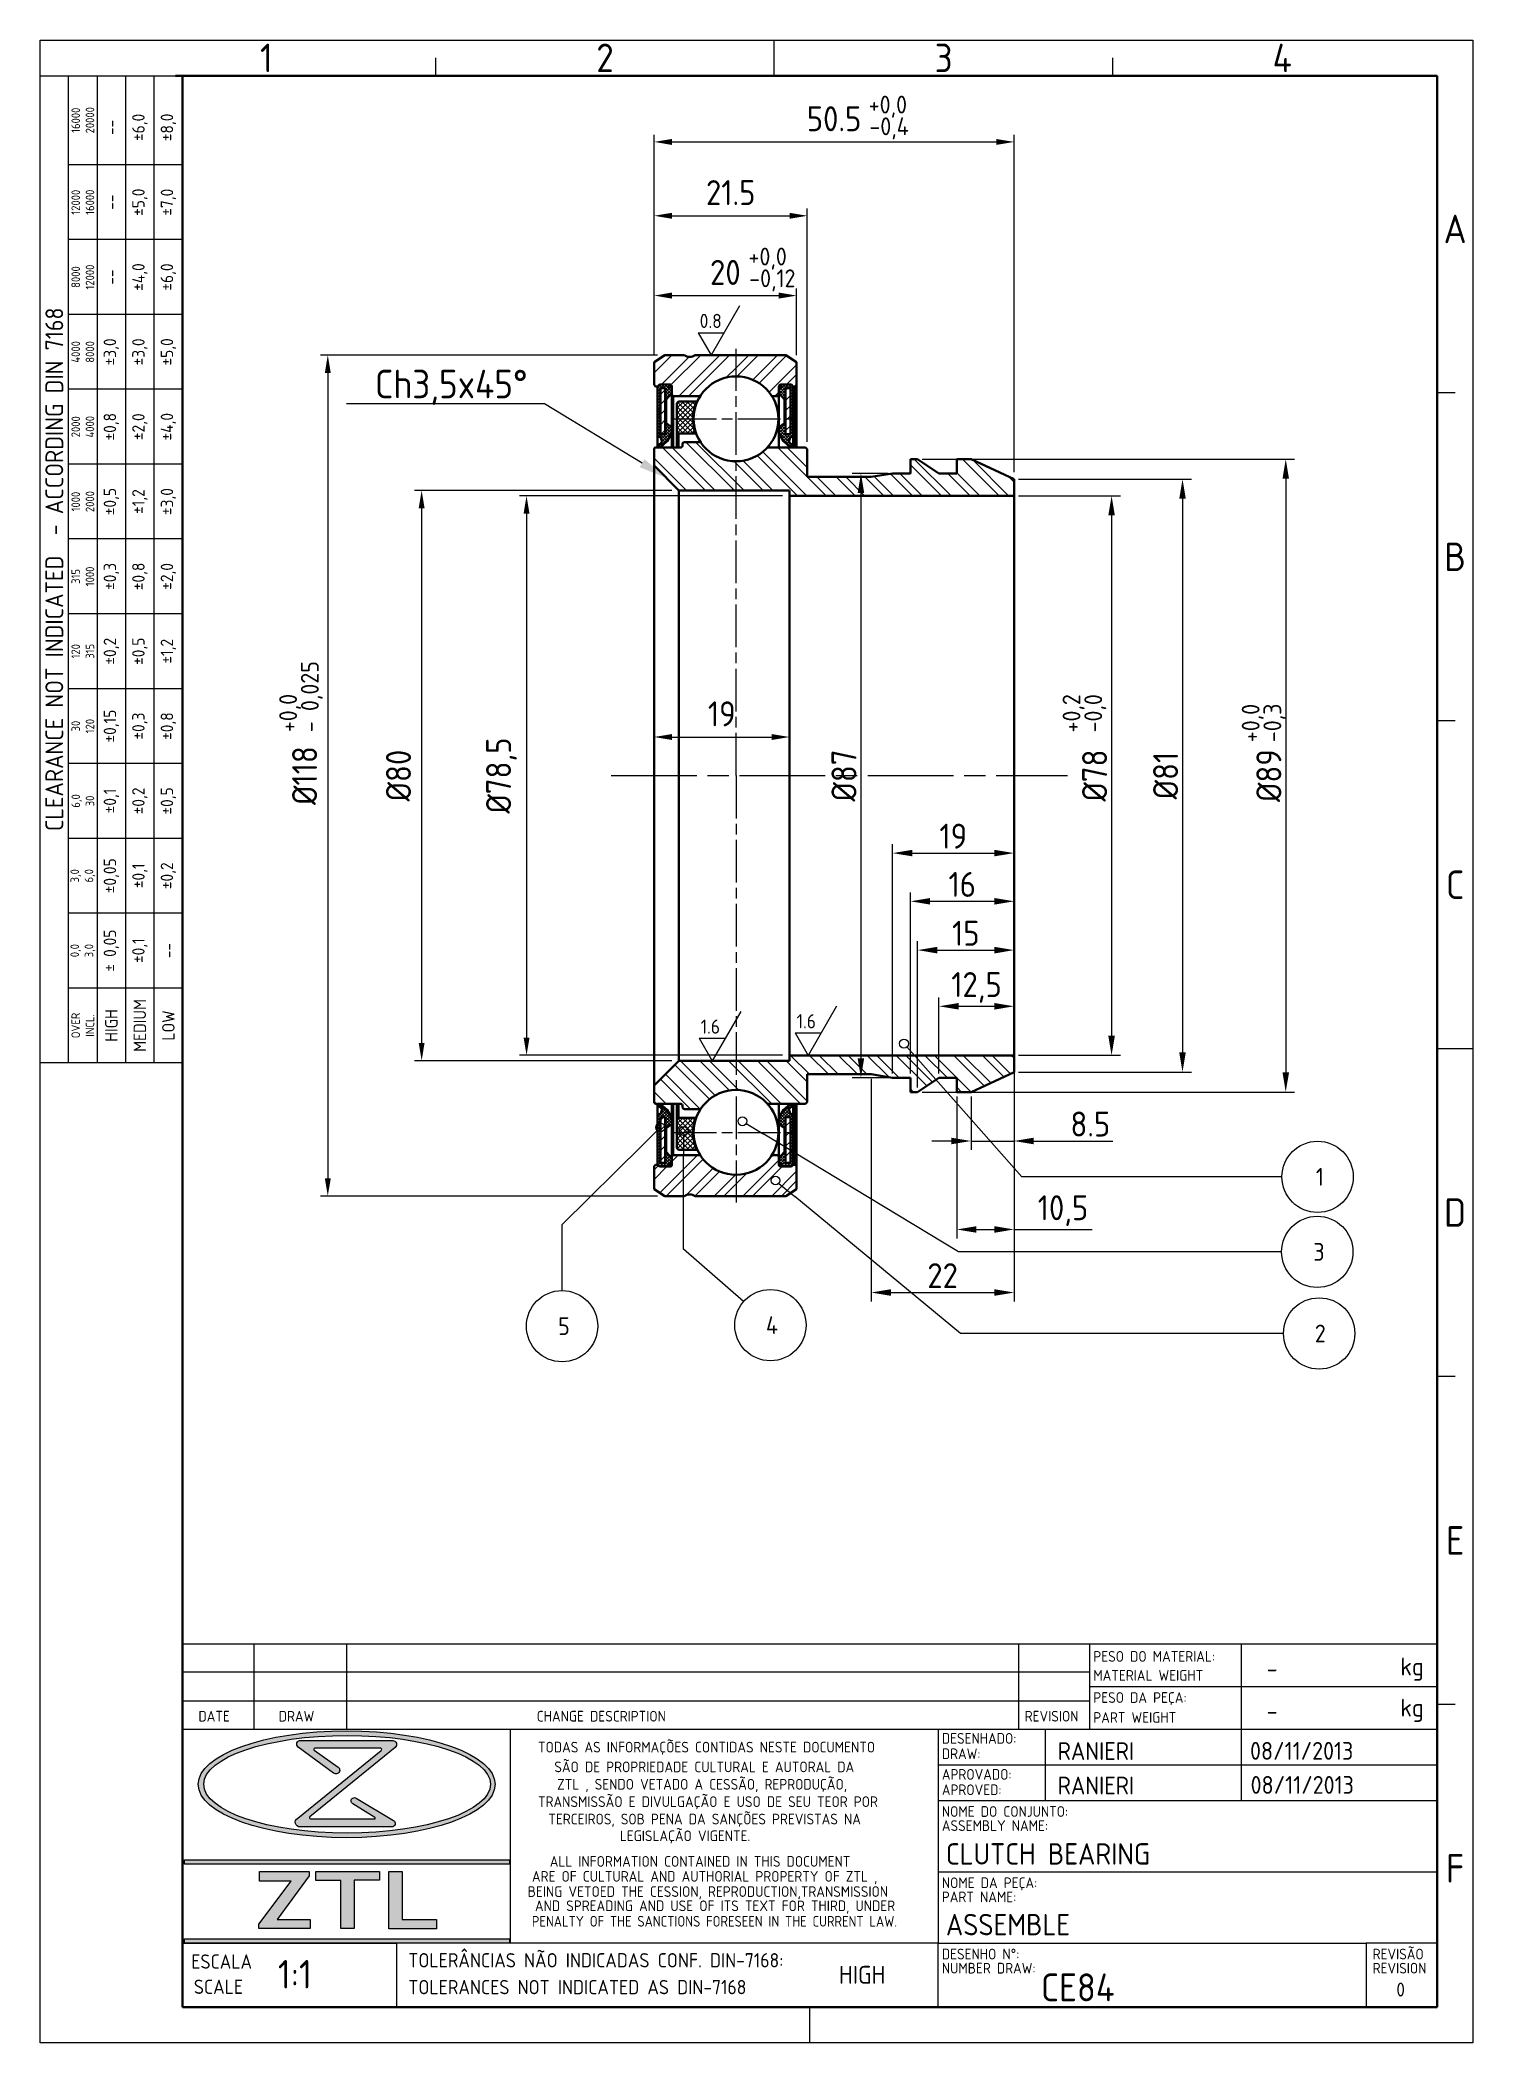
# Model space of a CAD drawing. Extents: x 0 to 201, y 0 to 281.
import ezdxf
from ezdxf import colors
from ezdxf.entities.mleader import LeaderData, LeaderLine
from ezdxf.enums import TextEntityAlignment as Align
from ezdxf.math import Vec2, Vec3

# ---------------------------------------------------------------- set-up
doc = ezdxf.new("R2010")
doc.units = 0
doc.linetypes.add('AM_ISO08W050', pattern=[18, 12, -1.5, 3, -1.5])
doc.linetypes.add('AM_ISO08W050x2', pattern=[9, 6, -0.75, 1.5, -0.75])
doc.layers.get('Defpoints').update_dxf_attribs({"linetype": 'CONTINUOUS'})
for name, color, linetype, lineweight in [('AM_0', 7, 'CONTINUOUS', 50), ('AM_4', 3, 'CONTINUOUS', 25), ('AM_5', 3, 'CONTINUOUS', 25), ('AM_7', 4, 'AM_ISO08W050', 25), ('AM_8', 1, 'CONTINUOUS', 25), ('AM_BOR', 7, 'CONTINUOUS', 50)]:
    doc.layers.add(name, color=color, linetype=linetype, lineweight=lineweight)
doc.styles.add('ACISOTS', font='isocp.shx', dxfattribs={"height": 1})
doc.styles.get("Standard").update_dxf_attribs({"font": 'ISOCP.SHX'})
doc.dimstyles.new('AM_ISO', dxfattribs={"dimtxt": 3.5, "dimasz": 2.5, "dimexe": 1, "dimexo": 1, "dimgap": 1.5, "dimtad": 1, "dimdsep": 46, "dimtxsty": 'Standard', "dimcen": 0, "dimclrd": 256, "dimclre": 256, "dimclrt": 2, "dimadec": 0, "dimazin": 2, "dimtp": 0.1, "dimtm": 0.1, "dimtfac": 0.71, "dimtdec": 3, "dimtmove": 0, "dimatfit": 3, "dimfxl": 1, "dimlwd": -1, "dimlwe": -1, "dimarcsym": 0})
doc.dimstyles.new('ISO-25', dxfattribs={"dimtxt": 3.5, "dimasz": 2.75, "dimexe": 1.25, "dimexo": 0.625, "dimtad": 1, "dimtxsty": 'Standard', "dimcen": 2.5, "dimadec": 0, "dimazin": 0, "dimtfac": 1, "dimtmove": 0, "dimatfit": 3, "dimfxl": 1, "dimarcsym": 0})
pattern_1 = [(45, (0, 0), (-0.3535534, 0.3535534), []), (135, (0, 0), (-0.3535534, -0.3535534), [])]
pattern_2 = [(45, (0, 0), (-0.21213203, 0.21213203), []), (135, (0, 0), (-0.21213203, -0.21213203), [])]
pattern_3 = [(45, (0, 0), (-0.7071068, 0.7071068), [])]

msp = doc.modelspace()

# ---------------------------------------------------------------- texts
at = {"layer": 'AM_5', "ltscale": 0.25, "char_height": 2.5, "attachment_point": 1}
for s, insert in [('+0,0', (116.245, 273.197)), ('-0,4', (116.337, 270.149)), ('+0,0', (99.38, 251.876)), ('-0,12', (99.473, 248.828))]:
    msp.add_mtext_dynamic_manual_height_columns(s, width=19.01484, gutter_width=12.5, heights=[0], dxfattribs=dict(at, insert=insert))
at = {"layer": 'AM_5', "char_height": 1.9892, "attachment_point": 1}
for s, insert in [('0.8', (92.526, 242.587)), ('1.6', (92.669, 143.587)), ('1.6', (106.131, 144.337))]:
    msp.add_mtext_dynamic_manual_height_columns(s, width=18.23779, gutter_width=12.5, heights=[0], dxfattribs=dict(at, insert=insert))
at = {"layer": 'AM_5', "ltscale": 0.25, "char_height": 2.5, "attachment_point": 1, "rotation": 90}
for s, insert in [('- 0,025', (36.594, 183.899)), ('+0,0', (33.546, 183.899)), ('+0,2', (143.439, 183.859)), ('-0,0', (146.487, 183.859)), ('+0,0', (168.567, 182.496)), ('-0,3', (171.615, 182.496))]:
    msp.add_mtext_dynamic_manual_height_columns(s, width=19.01484, gutter_width=12.5, heights=[0], dxfattribs=dict(at, insert=insert))
at = {"layer": 'AM_5', "color": 2, "char_height": 2.5, "attachment_point": 1}
for s, insert, width in [('{\\C256;1}', (178.963, 122.762), 1.875), ('{\\C256;3}', (178.616, 112.239), 2.375), ('{\\C256;5}', (72.672, 101.81, 38.095), 2.375), ('{\\C256;4}', (101.826, 101.955, 38.095), 2.625), ('{\\C256;2}', (178.822, 100.786), 2.43848)]:
    msp.add_mtext(s, dxfattribs=dict(at, insert=insert, width=width))

# ---------------------------------------------------------------- blocks, each defined once
blk = doc.blocks.new('A4 ZTL')
at = {"layer": 'AM_0'}
for p, q in [((196, 276), (19, 276)), ((20, 276), (20, 5)), ((196, 5), (196, 276)), ((20, 5), (196, 5))]:
    blk.add_line(p, q, dxfattribs=at)
at = {"layer": 'AM_BOR', "color": 135, "lineweight": 25}
for p, q in [((0, 0), (0, 281)), ((0, 281), (201, 281)), ((55.5, 276), (55.5, 278.5)), ((103, 276), (103, 281)), ((150.5, 276), (150.5, 278.5)), ((201, 281), (201, 0)), ((4, 137.5), (4, 276)), ((8, 276), (8, 137.5)), ((12, 276), (12, 137.5)), ((16, 137.5), (16, 276)), ((20, 263.5), (4, 263.5)), ((20, 253), (4, 253)), ((20, 242.5), (4, 242.5)), ((20, 232), (4, 232)), ((198.5, 231.5), (196, 231.5)), ((20, 221.5), (4, 221.5)), ((20, 211), (4, 211)), ((20, 200.5), (4, 200.5)), ((20, 190), (4, 190)), ((198.5, 185.5), (196, 185.5)), ((20, 179.5), (4, 179.5)), ((20, 169), (4, 169)), ((20, 158.5), (4, 158.5)), ((20, 148), (4, 148)), ((196, 139.5), (201, 139.5)), ((198.5, 93.5), (196, 93.5)), ((198.5, 47.5), (196, 47.5)), ((108, 0), (108, 5)), ((201, 0), (0, 0))]:
    blk.add_line(p, q, dxfattribs=at)
blk.add_lwpolyline([(20, 276), (20, 137.5), (0, 137.5), (0, 276)], close=True, dxfattribs=at)
at = {"layer": 'AM_BOR', "color": 135, "lineweight": 25, "style": 'ACISOTS'}
for s, p in [('1', (31.75, 278.5)), ('2', (79.25, 278.5)), ('3', (126.75, 278.5)), ('4', (174.25, 278.5)), ('A', (198.5, 254.5)), ('B', (198.5, 208.5)), ('C', (198.5, 162.5)), ('D', (198.5, 116.5)), ('E', (198.5, 70.5)), ('F', (198.5, 24.5))]:
    blk.add_text(s, height=4, dxfattribs=at).set_placement(p, align=Align.MIDDLE)
at = {"layer": 'AM_BOR', "color": 135, "lineweight": 25, "attachment_point": 5, "rotation": 90}
for s, insert, char_height, width in [('16000\\P20000', (6, 269.75), 1.2, 12.5), ('±6,0', (14, 268.75), 1.75, 10.5), ('±8,0', (18, 268.75), 1.75, 10.5), ('--', (10, 268.75), 1.75, 10.5), ('12000\\P16000', (6, 258.25), 1.2, 10.5), ('--', (10, 258.25), 1.75, 10.5), ('±5,0', (14, 258.25), 1.75, 10.5), ('±7,0', (18, 258.25), 1.75, 10.5), ('8000\\P12000', (6, 247.75), 1.2, 10.5), ('--', (10, 247.75), 1.75, 10.5), ('±4,0', (14, 247.75), 1.75, 10.5), ('±6,0', (18, 247.75), 1.75, 10.5), ('{\\Fisocp.shx|c0;CLEARANCE NOT INDICATED  - ACCORDING DIN 7168}', (2, 206.75), 2.5, 138.5), ('±3,0', (10, 237.25), 1.75, 10.5), ('±3,0', (14, 237.25), 1.75, 10.5), ('±5,0', (18, 237.25), 1.75, 10.5), ('4000\\P8000', (6, 237.25), 1.2, 10.5), ('2000\\P4000', (6, 226.75), 1.2, 10.5), ('±0,8', (10, 226.75), 1.75, 10.5), ('±2,0', (14, 226.75), 1.75, 10.5), ('±4,0', (18, 226.75), 1.75, 10.5), ('1000\\P2000', (6, 216.25), 1.2, 10.5), ('±0,5', (10, 216.25), 1.75, 10.5), ('±1,2', (14, 216.25), 1.75, 10.5), ('±3,0', (18, 216.25), 1.75, 10.5), ('315\\P1000', (6, 205.75), 1.2, 10.5), ('±0,3', (10, 205.75), 1.75, 10.5), ('±0,8', (14, 205.75), 1.75, 10.5), ('±2,0', (18, 205.75), 1.75, 10.5), ('±0,2', (10, 195.25), 1.75, 10.5), ('±0,5', (14, 195.25), 1.75, 10.5), ('±1,2', (18, 195.25), 1.75, 10.5), ('120\\P315', (6, 195.25), 1.2, 10.5), ('30\\P120', (6, 184.75), 1.2, 10.5), ('±0,15', (10, 184.75), 1.75, 10.5), ('±0,3', (14, 184.75), 1.75, 10.5), ('±0,8', (18, 184.75), 1.75, 10.5), ('6,0\\P30', (6, 174.25), 1.2, 10.5), ('±0,1', (10, 174.25), 1.75, 10.5), ('±0,2', (14, 174.25), 1.75, 10.5), ('±0,5', (18, 174.25), 1.75, 10.5), ('±0,05', (10, 163.75), 1.75, 10.5), ('3,0\\P6,0', (6, 163.75), 1.2, 10.5), ('±0,1', (14, 163.75), 1.75, 10.5), ('±0,2', (18, 163.75), 1.75, 10.5), ('± 0,05', (10, 153.25), 1.75, 10.5), ('\\pt4.79529;±0,1', (14, 153.25), 1.75, 10.5), ('0,0\\P3,0', (6, 153.25), 1.2, 10.5), ('--', (18, 153.25), 1.75, 10.5), ('MEDIUM', (14, 142.75), 1.75, 10.5), ('{\\Fisocp.shx|c0;OVER\\PINCL.}', (6, 142.75), 1.2, 10.5), ('HIGH', (10, 142.75), 1.75, 10.5), ('LOW', (18, 142.75), 1.75, 10.5)]:
    blk.add_mtext(s, dxfattribs=dict(at, insert=insert, char_height=char_height, width=width))
blk = doc.blocks.new('LEGENDAZTL-1')
at = {"layer": 'AM_8'}
h = blk.add_hatch(color=135, dxfattribs=at)
edge = h.paths.add_edge_path()
edge.add_ellipse((23.01, 31.29), major_axis=(20.82, 0), ratio=0.359907, start_angle=191.4592, end_angle=452.8175)
edge.add_ellipse((23.01, 31.29), major_axis=(20.82, 0), ratio=0.359907, start_angle=92.8175, end_angle=191.4592)
edge = h.paths.add_edge_path(flags=16)
edge.add_ellipse((23.07, 31.29), major_axis=(20.11, 0), ratio=0.340664, start_angle=93.067, end_angle=371.4592)
edge.add_ellipse((23.07, 31.29), major_axis=(20.11, 0), ratio=0.340664, start_angle=11.4592, end_angle=93.067)
h = blk.add_hatch(color=135, dxfattribs=at)
edge = h.paths.add_edge_path()
edge.add_line((27.86, 36.04), (16.14, 26.55))
edge.add_arc((16.46, 25.96), 0.662, 118.1409, 270)
edge.add_line((16.46, 25.3), (29.34, 25.3))
edge.add_arc((29.33, 25.79), 0.488, 271.9685, 418.9108)
edge.add_line((29.58, 26.21), (24.36, 29.35))
edge.add_arc((24.11, 28.95), 0.475, 58.6682, 238.8052)
edge.add_line((23.87, 28.54), (26.98, 26.65))
edge.add_arc((26.92, 26.56), 0.12, -90, 54.6545, ccw=False)
edge.add_line((26.92, 26.44), (17.93, 26.44))
edge.add_arc((17.96, 26.6), 0.167, 129.2364, 260.8226, ccw=False)
edge.add_line((17.86, 26.73), (29.79, 36.47))
edge.add_arc((29.47, 36.9), 0.529, 306.0702, 450)
edge.add_line((29.47, 37.43), (16.54, 37.43))
edge.add_arc((16.52, 36.92), 0.513, 87.7272, 233.7471)
edge.add_line((16.21, 36.5), (21.18, 32.86))
edge.add_arc((21.5, 33.28), 0.527, 232.4714, 414.7334)
edge.add_line((21.81, 33.71), (18.46, 36.07))
edge.add_arc((18.53, 36.2), 0.144, 90, 242.5235, ccw=False)
edge.add_line((18.53, 36.35), (27.78, 36.35))
edge.add_arc((27.75, 36.17), 0.176, -50.9964, 80.7655, ccw=False)
for points in [[(0.28, 20.1), (45.87, 20.1), (45.87, 20.7), (0.28, 20.7)], [(10.71, 11.65), (10.71, 11.05), (17.9, 11.05), (17.9, 12.32), (13.24, 12.32), (17.77, 18.44), (17.77, 19.04), (10.78, 19.04), (10.78, 17.71), (15.21, 17.71)], [(18.7, 17.78), (22.17, 17.78), (22.17, 11.05), (24.07, 11.05), (24.07, 17.84), (27.63, 17.84), (27.63, 19.04), (18.7, 19.04)], [(35.62, 11.02), (35.62, 12.32), (30.79, 12.32), (30.79, 19.04), (28.93, 19.04), (28.93, 11.02)], [(45.87, 9.6), (0.28, 9.6), (0.28, 9), (45.87, 9)]]:
    blk.add_hatch(color=135, dxfattribs=at).paths.add_polyline_path(points)
at = {"layer": 'AM_8', "color": 135}
for p, q in [((0, 51), (176, 51)), ((0, 51), (0, 0)), ((10, 51), (10, 39)), ((23, 51), (23, 39)), ((117.25, 51), (117.25, 39)), ((127.25, 39), (127.25, 51)), ((148.5, 51), (148.5, 45)), ((176, 0), (176, 51)), ((127.25, 47), (0, 47)), ((127.25, 45), (176, 45)), ((148.5, 45), (148.5, 39)), ((0, 43), (127.25, 43)), ((0, 39), (106, 39)), ((16.54, 37.43), (29.47, 37.43)), ((45.93, 39), (45.93, 9)), ((106, 39), (106, 20)), ((106, 39), (176, 39)), ((121, 39), (121, 29)), ((148.5, 39), (148.5, 29)), ((106, 34), (176, 34)), ((106, 29), (176, 29)), ((0.28, 20.1), (0.28, 20.7)), ((0.28, 20.7), (45.87, 20.7)), ((45.87, 20.1), (0.28, 20.1)), ((45.87, 20.7), (45.87, 20.1)), ((106, 20), (106, 9)), ((10.71, 11.65), (15.21, 17.71)), ((10.78, 17.71), (10.78, 19.04)), ((10.78, 19.04), (17.77, 19.04)), ((15.21, 17.71), (10.78, 17.71)), ((17.77, 18.44), (13.24, 12.32)), ((17.77, 19.04), (17.77, 18.44)), ((18.7, 17.78), (18.7, 19.04)), ((18.7, 19.04), (27.63, 19.04)), ((22.17, 17.78), (18.7, 17.78)), ((22.17, 11.05), (22.17, 17.78)), ((24.07, 17.84), (24.07, 11.05)), ((27.63, 17.84), (24.07, 17.84)), ((27.63, 19.04), (27.63, 17.84)), ((28.93, 11.02), (28.93, 19.04)), ((28.93, 19.04), (30.79, 19.04)), ((30.79, 19.04), (30.79, 12.32)), ((106, 19), (176, 19)), ((10.71, 11.05), (10.71, 11.65)), ((13.24, 12.32), (17.9, 12.32)), ((17.9, 12.32), (17.9, 11.05)), ((30.79, 12.32), (35.62, 12.32)), ((35.62, 12.32), (35.62, 11.02)), ((0, 9), (30, 9)), ((106, 9), (0, 9)), ((0.28, 9.6), (45.87, 9.6)), ((0.28, 9), (0.28, 9.6)), ((45.87, 9), (0.28, 9)), ((17.9, 11.05), (10.71, 11.05)), ((24.07, 11.05), (22.17, 11.05)), ((35.62, 11.02), (28.93, 11.02)), ((30, 9), (30, 0)), ((45.87, 9.6), (45.87, 9)), ((106, 0), (106, 9)), ((106, 9), (166, 9)), ((176, 9), (166, 9)), ((166, 9), (166, 0)), ((0, 0), (176, 0))]:
    blk.add_line(p, q, dxfattribs=at)
blk.add_lwpolyline([(16.54, 37.43), (29.47, 37.43, -0.726075), (29.79, 36.47), (17.86, 26.73, 0.646844), (17.93, 26.44), (26.92, 26.44, 0.730915), (26.98, 26.65), (23.87, 28.54, -1.001197), (24.36, 29.35), (29.58, 26.21, -0.746343), (29.34, 25.3), (16.46, 25.3, -0.780296), (16.14, 26.55), (27.86, 36.04, 0.647932), (27.78, 36.35), (18.53, 36.35, 0.78497), (18.46, 36.07), (21.81, 33.71, -1.019937), (21.18, 32.86), (16.21, 36.5, -0.740095), (16.54, 37.43, -0.257794)], format="xyb", dxfattribs=at)
for centre, major_axis, ratio in [((23.01, 31.29), (-20.82, 0), 0.359907), ((23.07, 31.29), (-20.11, 0), 0.340664)]:
    blk.add_ellipse(centre, major_axis=major_axis, ratio=ratio, dxfattribs=at)
for s, height, p in [('PESO DO MATERIAL:', 1.5, (127.75, 48.48)), ('kg', 2.5, (170.83, 46.56)), ('MATERIAL WEIGHT', 1.5, (127.75, 45.82)), ('PESO DA PEÇA:', 1.5, (127.75, 42.71)), ('kg', 2.5, (170.83, 40.79)), ('DATE', 1.5, (2.22, 40.09)), ('DRAW', 1.5, (13.48, 40.09)), ('CHANGE DESCRIPTION', 1.5, (49.68, 40.09)), ('REVISION', 1.5, (118.12, 40.09)), ('PART WEIGHT', 1.5, (127.75, 39.91)), ('TODAS AS INFORMAÇÕES CONTIDAS NESTE DOCUMENTO', 1.5, (49.85, 35.75)), ('DESENHADO:', 1.5, (106.5, 36.98)), ('SÃO DE PROPRIEDADE CULTURAL E AUTORAL DA', 1.5, (52.14, 32.98)), ('DRAW:', 1.5, (106.5, 34.82)), ('ZTL , SENDO VETADO A CESSÃO, REPRODUÇÃO,', 1.5, (52.53, 30.54)), ('APROVADO:', 1.5, (106.5, 31.93)), ('APROVED:', 1.5, (106.5, 29.77)), ('TRANSMISSÃO E DIVULGAÇÃO E USO DE SEU TEOR POR', 1.5, (49.85, 28.1)), ('NOME DO CONJUNTO:', 1.5, (106.5, 26.72)), ('TERCEIROS, SOB PENA DA SANÇÕES PREVISTAS NA', 1.5, (51.3, 25.66)), ('ASSEMBLY NAME:', 1.5, (106.5, 24.74)), ('LEGISLAÇÃO VIGENTE.', 1.5, (61.33, 23.31)), ('ALL INFORMATION CONTAINED IN THIS DOCUMENT', 1.5, (51.5, 19.72)), ('BEING VETOED THE CESSION, REPRODUCTION,TRANSMISSION', 1.5, (48.41, 15.49)), ('ARE OF CULTURAL AND AUTHORIAL PROPERTY OF ZTL ,', 1.5, (49, 17.62)), ('NOME DA PEÇA:', 1.5, (106.5, 16.72)), ('AND SPREADING AND USE OF ITS TEXT FOR THIRD, UNDER', 1.5, (49.42, 13.49)), ('PART NAME:', 1.5, (106.5, 14.74)), ('REVISÃO', 1.5, (166.93, 6.72)), ('ESCALA', 2, (1.21, 5.42)), ('TOLERÂNCIAS NÃO INDICADAS CONF. DIN-7168:', 2, (31.66, 5.6)), ('DESENHO N%%d:', 1.5, (106.5, 6.72)), ('NUMBER DRAW:', 1.5, (106.5, 4.74)), ('REVISION', 1.5, (166.93, 4.74)), ('SCALE', 2, (1.57, 1.88)), ('TOLERANCES NOT INDICATED AS DIN-7168', 2, (31.66, 1.83))]:
    blk.add_text(s, height=height, dxfattribs=at).set_placement(p)
at = {"layer": 'AM_8', "color": 135, "width": 0.95}
blk.add_text('PENALTY OF THE SANCTIONS FORESEEN IN THE CURRENT LAW.', height=1.5, dxfattribs=at).set_placement((48.99, 11.32))
at = {"layer": 'AM_8', "color": 135}
for tag, p in [('PESO1', (152.06, 47.53)), ('PESO', (152.06, 41.58))]:
    blk.add_attdef(tag, text='', height=2.5, dxfattribs=at).set_placement(p, align=Align.MIDDLE_LEFT)
for tag, p, height in [('DESN.', (122.75, 34.7), 2.5), ('DATADES', (149.73, 34.73), 2.5), ('APROV', (122.75, 29.87), 2.5), ('DATAAPROV', (149.81, 29.95), 2.5), ('CONJUNTO', (107.07, 20.02), 3), ('PEÇA', (107.07, 10.1), 3), ('NºDESENHO', (120.41, 0.84), 3.91)]:
    blk.add_attdef(tag, p, '', height=height, dxfattribs=at)
at = {"layer": 'AM_8', "color": 135, "style": 'ACISOTS'}
for tag, p, height in [('GEN-TITLE-SCA{12.7}', (13.36, 2.64), 4), ('GEN-TITLE-DWG{30.6}', (92.5, -2.65), 2)]:
    blk.add_attdef(tag, p, '', height=height, dxfattribs=at)
at = {"layer": 'AM_8', "color": 135}
for tag, height, p in [('TOL.N.IND', 2.5, (95.33, 4.56)), ('REV.', 1.96, (170.86, 2.49))]:
    blk.add_attdef(tag, text='', height=height, dxfattribs=at).set_placement(p, align=Align.MIDDLE_CENTER)
blk = doc.blocks.new('*D124')
at = {"layer": 'AM_5', "color": 0, "lineweight": -2, "ltscale": 0.25, "transparency": 16777216}
for p, q in [((137.25, 217.06), (151.56, 217.06)), ((150.31, 214.31), (150.31, 141.31)), ((137.25, 138.56), (151.56, 138.56))]:
    blk.add_line(p, q, dxfattribs=at)
at = {"layer": 'AM_5', "color": 0, "ltscale": 0.25, "transparency": 16777216}
for points in [[(149.85, 214.31), (150.77, 214.31), (150.31, 217.06)], [(149.85, 141.31), (150.77, 141.31), (150.31, 138.56)]]:
    blk.add_solid(points, dxfattribs=at)
at = {"layer": 'Defpoints', "color": 0, "ltscale": 0.25, "transparency": 16777216}
for p in [(136.63, 217.06), (136.63, 138.56), (150.31, 138.56)]:
    blk.add_point(p, dxfattribs=at)
at = {"layer": 'AM_5', "color": 0, "ltscale": 0.25, "transparency": 16777216, "insert": (147.93, 177.81), "char_height": 3.5, "attachment_point": 5, "rotation": 90}
blk.add_mtext('%%c78', dxfattribs=at)
blk = doc.blocks.new('*D117')
at = {"layer": 'AM_5', "color": 0, "lineweight": -2, "ltscale": 0.25, "transparency": 16777216}
for p, q in [((123.72, 222.21), (175.99, 222.21)), ((174.74, 219.46), (174.74, 136.16)), ((123.72, 133.41), (175.99, 133.41))]:
    blk.add_line(p, q, dxfattribs=at)
at = {"layer": 'AM_5', "color": 0, "ltscale": 0.25, "transparency": 16777216}
for points in [[(174.29, 219.46), (175.2, 219.46), (174.74, 222.21)], [(174.29, 136.16), (175.2, 136.16), (174.74, 133.41)]]:
    blk.add_solid(points, dxfattribs=at)
at = {"layer": 'Defpoints', "color": 0, "ltscale": 0.25, "transparency": 16777216}
for p in [(123.1, 222.21), (123.1, 133.41), (174.74, 133.41)]:
    blk.add_point(p, dxfattribs=at)
at = {"layer": 'AM_5', "color": 0, "ltscale": 0.25, "transparency": 16777216, "insert": (172.37, 177.81), "char_height": 3.5, "attachment_point": 5, "rotation": 90}
blk.add_mtext('%%C89', dxfattribs=at)
blk = doc.blocks.new('*D125')
at = {"layer": 'AM_5', "color": 0, "lineweight": -2, "ltscale": 0.25, "transparency": 16777216}
for p, q in [((137.25, 219.39), (161.51, 219.39)), ((160.26, 216.64), (160.26, 138.97)), ((137.25, 136.22), (161.51, 136.22))]:
    blk.add_line(p, q, dxfattribs=at)
at = {"layer": 'AM_5', "color": 0, "ltscale": 0.25, "transparency": 16777216}
for points in [[(159.8, 216.64), (160.72, 216.64), (160.26, 219.39)], [(159.8, 138.97), (160.72, 138.97), (160.26, 136.22)]]:
    blk.add_solid(points, dxfattribs=at)
at = {"layer": 'Defpoints', "color": 0, "ltscale": 0.25, "transparency": 16777216}
for p in [(136.63, 219.39), (136.63, 136.22), (160.26, 136.22)]:
    blk.add_point(p, dxfattribs=at)
at = {"layer": 'AM_5', "color": 0, "ltscale": 0.25, "transparency": 16777216, "insert": (157.89, 177.81), "char_height": 3.5, "attachment_point": 5, "rotation": 90}
blk.add_mtext('%%C81', dxfattribs=at)
blk = doc.blocks.new('*D126')
at = {"layer": 'AM_5', "color": 0, "lineweight": -2, "ltscale": 0.25, "transparency": 16777216}
for p, q in [((136.63, 136.22), (136.63, 125.29)), ((130.6, 132.78), (130.6, 125.29)), ((127.85, 126.54), (125.1, 126.54)), ((130.6, 126.54), (136.63, 126.54)), ((139.38, 126.54), (150.48, 126.54))]:
    blk.add_line(p, q, dxfattribs=at)
at = {"layer": 'AM_5', "color": 0, "ltscale": 0.25, "transparency": 16777216}
for points in [[(127.85, 127), (127.85, 126.08), (130.6, 126.54)], [(139.38, 127), (139.38, 126.08), (136.63, 126.54)]]:
    blk.add_solid(points, dxfattribs=at)
at = {"layer": 'Defpoints', "color": 0, "ltscale": 0.25, "transparency": 16777216}
for p in [(136.63, 136.84), (130.6, 133.41), (130.6, 126.54)]:
    blk.add_point(p, dxfattribs=at)
at = {"layer": 'AM_5', "color": 0, "ltscale": 0.25, "transparency": 16777216, "insert": (147.33, 128.92), "char_height": 3.5, "attachment_point": 5}
blk.add_mtext('8.5', dxfattribs=at)
blk = doc.blocks.new('*D127')
at = {"layer": 'AM_5', "color": 0, "lineweight": -2, "ltscale": 0.25, "transparency": 16777216}
for p, q in [((118.97, 220.21), (113.9, 220.21)), ((115.15, 217.46), (115.15, 138.16)), ((118.97, 135.41), (113.9, 135.41))]:
    blk.add_line(p, q, dxfattribs=at)
at = {"layer": 'AM_5', "color": 0, "ltscale": 0.25, "transparency": 16777216}
for points in [[(114.69, 217.46), (115.61, 217.46), (115.15, 220.21)], [(114.69, 138.16), (115.61, 138.16), (115.15, 135.41)]]:
    blk.add_solid(points, dxfattribs=at)
at = {"layer": 'Defpoints', "color": 0, "ltscale": 0.25, "transparency": 16777216}
for p in [(119.6, 220.21), (115.15, 135.41), (119.6, 135.41)]:
    blk.add_point(p, dxfattribs=at)
at = {"layer": 'AM_5', "color": 0, "ltscale": 0.25, "transparency": 16777216, "insert": (112.77, 177.81), "char_height": 3.5, "attachment_point": 5, "rotation": 90}
blk.add_mtext('%%c87', dxfattribs=at)
blk = doc.blocks.new('*D118')
at = {"layer": 'AM_5', "color": 0, "lineweight": -2, "ltscale": 0.25, "transparency": 16777216}
for p, q in [((128.6, 132.78), (128.6, 112.88)), ((136.63, 125.03), (136.63, 112.88)), ((131.35, 114.13), (133.88, 114.13)), ((136.63, 114.13), (147.6, 114.13))]:
    blk.add_line(p, q, dxfattribs=at)
at = {"layer": 'AM_5', "color": 0, "ltscale": 0.25, "transparency": 16777216}
for points in [[(131.35, 114.59), (131.35, 113.67), (128.6, 114.13)], [(133.88, 114.59), (133.88, 113.67), (136.63, 114.13)]]:
    blk.add_solid(points, dxfattribs=at)
at = {"layer": 'Defpoints', "color": 0, "ltscale": 0.25, "transparency": 16777216}
for p in [(128.6, 133.41), (136.63, 125.66), (136.63, 114.13)]:
    blk.add_point(p, dxfattribs=at)
at = {"layer": 'AM_5', "color": 0, "ltscale": 0.25, "transparency": 16777216, "insert": (143.49, 116.77), "char_height": 3.5, "attachment_point": 5}
blk.add_mtext('10,5', dxfattribs=at)
blk = doc.blocks.new('*D128')
at = {"layer": 'AM_5', "color": 0, "lineweight": -2, "ltscale": 0.25, "transparency": 16777216}
for p, q in [((126.1, 136.03), (126.1, 146.69)), ((136.63, 146.07), (136.63, 146.69)), ((128.85, 145.44), (133.88, 145.44))]:
    blk.add_line(p, q, dxfattribs=at)
at = {"layer": 'AM_5', "color": 0, "ltscale": 0.25, "transparency": 16777216}
for points in [[(128.85, 145.9), (128.85, 144.98), (126.1, 145.44)], [(133.88, 145.9), (133.88, 144.98), (136.63, 145.44)]]:
    blk.add_solid(points, dxfattribs=at)
at = {"layer": 'Defpoints', "color": 0, "ltscale": 0.25, "transparency": 16777216}
for p in [(136.63, 145.44), (136.63, 145.44), (126.1, 135.41)]:
    blk.add_point(p, dxfattribs=at)
at = {"layer": 'AM_5', "color": 0, "ltscale": 0.25, "transparency": 16777216, "insert": (131.36, 148.08), "char_height": 3.5, "attachment_point": 5}
blk.add_mtext('12,5', dxfattribs=at)
blk = doc.blocks.new('*D129')
at = {"layer": 'AM_5', "color": 0, "lineweight": -2, "ltscale": 0.25, "transparency": 16777216}
for p, q in [((123.1, 134.03), (123.1, 154.57)), ((136.63, 151.46), (136.63, 154.57)), ((125.85, 153.32), (133.88, 153.32))]:
    blk.add_line(p, q, dxfattribs=at)
at = {"layer": 'AM_5', "color": 0, "ltscale": 0.25, "transparency": 16777216}
for points in [[(125.85, 153.78), (125.85, 152.86), (123.1, 153.32)], [(133.88, 153.78), (133.88, 152.86), (136.63, 153.32)]]:
    blk.add_solid(points, dxfattribs=at)
at = {"layer": 'Defpoints', "color": 0, "ltscale": 0.25, "transparency": 16777216}
for p in [(136.63, 153.32), (136.63, 150.84), (123.1, 133.41)]:
    blk.add_point(p, dxfattribs=at)
at = {"layer": 'AM_5', "color": 0, "ltscale": 0.25, "transparency": 16777216, "insert": (129.86, 155.69), "char_height": 3.5, "attachment_point": 5}
blk.add_mtext('15', dxfattribs=at)
blk = doc.blocks.new('*D130')
at = {"layer": 'AM_5', "color": 0, "lineweight": -2, "ltscale": 0.25, "transparency": 16777216}
for p, q in [((122.1, 136.03), (122.1, 161.42)), ((136.63, 160.79), (136.63, 161.42)), ((124.85, 160.17), (133.88, 160.17))]:
    blk.add_line(p, q, dxfattribs=at)
at = {"layer": 'AM_5', "color": 0, "ltscale": 0.25, "transparency": 16777216}
for points in [[(124.85, 160.63), (124.85, 159.71), (122.1, 160.17)], [(133.88, 160.63), (133.88, 159.71), (136.63, 160.17)]]:
    blk.add_solid(points, dxfattribs=at)
at = {"layer": 'Defpoints', "color": 0, "ltscale": 0.25, "transparency": 16777216}
for p in [(136.63, 160.17), (136.63, 160.17), (122.1, 135.41)]:
    blk.add_point(p, dxfattribs=at)
at = {"layer": 'AM_5', "color": 0, "ltscale": 0.25, "transparency": 16777216, "insert": (129.36, 162.54), "char_height": 3.5, "attachment_point": 5}
blk.add_mtext('16', dxfattribs=at)
blk = doc.blocks.new('*D131')
at = {"layer": 'AM_5', "color": 0, "lineweight": -2, "ltscale": 0.25, "transparency": 16777216}
for p, q in [((119.6, 136.03), (119.6, 168.18)), ((122.35, 166.93), (133.88, 166.93)), ((136.63, 166.31), (136.63, 165.68))]:
    blk.add_line(p, q, dxfattribs=at)
at = {"layer": 'AM_5', "color": 0, "ltscale": 0.25, "transparency": 16777216}
for points in [[(122.35, 167.39), (122.35, 166.48), (119.6, 166.93)], [(133.88, 167.39), (133.88, 166.48), (136.63, 166.93)]]:
    blk.add_solid(points, dxfattribs=at)
at = {"layer": 'Defpoints', "color": 0, "ltscale": 0.25, "transparency": 16777216}
for p in [(136.63, 166.93), (136.63, 166.93), (119.6, 135.41)]:
    blk.add_point(p, dxfattribs=at)
at = {"layer": 'AM_5', "color": 0, "ltscale": 0.25, "transparency": 16777216, "insert": (128.11, 169.31), "char_height": 3.5, "attachment_point": 5}
blk.add_mtext('19', dxfattribs=at)
blk = doc.blocks.new('*D132')
at = {"layer": 'AM_5', "color": 0, "lineweight": -2, "ltscale": 0.25, "transparency": 16777216}
for p, q in [((116.6, 135.28), (116.6, 104.03)), ((136.63, 133.41), (136.63, 104.03)), ((119.35, 105.28), (133.88, 105.28))]:
    blk.add_line(p, q, dxfattribs=at)
at = {"layer": 'AM_5', "color": 0, "ltscale": 0.25, "transparency": 16777216}
for points in [[(119.35, 105.74), (119.35, 104.82), (116.6, 105.28)], [(133.88, 105.74), (133.88, 104.82), (136.63, 105.28)]]:
    blk.add_solid(points, dxfattribs=at)
at = {"layer": 'Defpoints', "color": 0, "ltscale": 0.25, "transparency": 16777216}
for p in [(116.6, 135.91), (136.63, 134.03), (136.63, 105.28)]:
    blk.add_point(p, dxfattribs=at)
at = {"layer": 'AM_5', "color": 0, "ltscale": 0.25, "transparency": 16777216, "insert": (126.61, 107.65), "char_height": 3.5, "attachment_point": 5}
blk.add_mtext('22', dxfattribs=at)
blk = doc.blocks.new('*D135')
at = {"layer": 'AM_4', "transparency": 16777216}
for p, q in [((86.13, 236.81), (86.13, 246.15)), ((88.63, 245.15), (103.63, 245.15)), ((106.13, 236.81), (106.13, 246.15))]:
    blk.add_line(p, q, dxfattribs=at)
for points in [[(88.63, 245.57), (88.63, 244.73), (86.13, 245.15)], [(103.63, 245.57), (103.63, 244.73), (106.13, 245.15)]]:
    blk.add_solid(points, dxfattribs=at)
at = {"layer": 'Defpoints', "color": 0, "transparency": 16777216}
for p in [(106.13, 245.15), (86.13, 235.81), (106.13, 235.81)]:
    blk.add_point(p, dxfattribs=at)
at = {"layer": 'AM_4', "transparency": 16777216, "insert": (96.13, 248.4), "char_height": 3.5, "attachment_point": 5}
blk.add_mtext('20', dxfattribs=at)
blk = doc.blocks.new('*D136')
at = {"layer": 'AM_4', "transparency": 16777216}
for p, q in [((86.13, 236.81), (86.13, 257.35)), ((88.63, 256.35), (105.13, 256.35)), ((107.63, 224.61), (107.63, 257.35))]:
    blk.add_line(p, q, dxfattribs=at)
for points in [[(88.63, 256.76), (88.63, 255.93), (86.13, 256.35)], [(105.13, 256.76), (105.13, 255.93), (107.63, 256.35)]]:
    blk.add_solid(points, dxfattribs=at)
at = {"layer": 'Defpoints', "color": 0, "transparency": 16777216}
for p in [(107.63, 256.35), (86.13, 235.81), (107.63, 223.61)]:
    blk.add_point(p, dxfattribs=at)
at = {"layer": 'AM_4', "transparency": 16777216, "insert": (96.88, 259.6), "char_height": 3.5, "attachment_point": 5}
blk.add_mtext('21.5', dxfattribs=at)
blk = doc.blocks.new('*D137')
at = {"layer": 'AM_4', "transparency": 16777216}
blk.add_line((88.63, 183.22), (102.63, 183.22), dxfattribs=at)
for points in [[(88.63, 183.63), (88.63, 182.8), (86.13, 183.22)], [(102.63, 183.63), (102.63, 182.8), (105.13, 183.22)]]:
    blk.add_solid(points, dxfattribs=at)
at = {"layer": 'Defpoints', "color": 0, "transparency": 16777216}
for p in [(86.13, 183.22), (105.13, 183.22), (105.13, 183.22)]:
    blk.add_point(p, dxfattribs=at)
at = {"layer": 'AM_4', "transparency": 16777216, "insert": (95.63, 186.47), "char_height": 3.5, "attachment_point": 5}
blk.add_mtext('19', dxfattribs=at)
blk = doc.blocks.new('*D138')
at = {"layer": 'AM_4', "transparency": 16777216}
for p, q in [((86.13, 236.81), (86.13, 267.71)), ((136.63, 220.39), (136.63, 267.71)), ((88.63, 266.71), (134.13, 266.71))]:
    blk.add_line(p, q, dxfattribs=at)
for points in [[(88.63, 267.12), (88.63, 266.29), (86.13, 266.71)], [(134.13, 267.12), (134.13, 266.29), (136.63, 266.71)]]:
    blk.add_solid(points, dxfattribs=at)
at = {"layer": 'Defpoints', "color": 0, "transparency": 16777216}
for p in [(136.63, 266.71), (86.13, 235.81), (136.63, 219.39)]:
    blk.add_point(p, dxfattribs=at)
at = {"layer": 'AM_4', "transparency": 16777216, "insert": (111.38, 269.96), "char_height": 3.5, "attachment_point": 5}
blk.add_mtext('50.5', dxfattribs=at)
blk = doc.blocks.new('*D139')
at = {"layer": 'AM_4', "transparency": 16777216}
for p, q in [((86.63, 236.81), (39.36, 236.81)), ((40.36, 234.31), (40.36, 121.31)), ((86.63, 118.81), (39.36, 118.81))]:
    blk.add_line(p, q, dxfattribs=at)
for points in [[(39.95, 234.31), (40.78, 234.31), (40.36, 236.81)], [(39.95, 121.31), (40.78, 121.31), (40.36, 118.81)]]:
    blk.add_solid(points, dxfattribs=at)
at = {"layer": 'Defpoints', "color": 0, "transparency": 16777216}
for p in [(87.63, 236.81), (40.36, 118.81), (87.63, 118.81)]:
    blk.add_point(p, dxfattribs=at)
at = {"layer": 'AM_4', "transparency": 16777216, "insert": (37.11, 177.81), "char_height": 3.5, "attachment_point": 5, "rotation": 90}
blk.add_mtext('%%c118', dxfattribs=at)
blk = doc.blocks.new('*D140')
at = {"layer": 'AM_4', "transparency": 16777216}
for p, q in [((88.63, 217.81), (52.53, 217.81)), ((53.53, 215.31), (53.53, 140.31)), ((88.63, 137.81), (52.53, 137.81))]:
    blk.add_line(p, q, dxfattribs=at)
for points in [[(53.11, 215.31), (53.94, 215.31), (53.53, 217.81)], [(53.11, 140.31), (53.94, 140.31), (53.53, 137.81)]]:
    blk.add_solid(points, dxfattribs=at)
at = {"layer": 'Defpoints', "color": 0, "transparency": 16777216}
for p in [(89.63, 217.81), (53.53, 137.81), (89.63, 137.81)]:
    blk.add_point(p, dxfattribs=at)
at = {"layer": 'AM_4', "transparency": 16777216, "insert": (50.28, 177.81), "char_height": 3.5, "attachment_point": 5, "rotation": 90}
blk.add_mtext('%%c80', dxfattribs=at)
blk = doc.blocks.new('*D141')
at = {"layer": 'AM_4', "transparency": 16777216}
for p, q in [((104.13, 217.06), (67.24, 217.06)), ((68.24, 214.56), (68.24, 141.06)), ((104.13, 138.56), (67.24, 138.56))]:
    blk.add_line(p, q, dxfattribs=at)
for points in [[(67.83, 214.56), (68.66, 214.56), (68.24, 217.06)], [(67.83, 141.06), (68.66, 141.06), (68.24, 138.56)]]:
    blk.add_solid(points, dxfattribs=at)
at = {"layer": 'Defpoints', "color": 0, "transparency": 16777216}
for p in [(105.13, 217.06), (68.24, 138.56), (105.13, 138.56)]:
    blk.add_point(p, dxfattribs=at)
at = {"layer": 'AM_4', "transparency": 16777216, "insert": (64.73, 177.81), "char_height": 3.5, "attachment_point": 5, "rotation": 90}
blk.add_mtext('%%c78,5', dxfattribs=at)

# ---------------------------------------------------------------- dimensions: what is measured, and where the dimension line sits
at = {"layer": 'AM_4', "color": 3}
for base, p1, p2, picture, middle in [((136.628, 266.707), (86.128, 235.806), (136.628, 219.394), '*D138', (111.378, 269.957)), ((107.628, 256.347), (86.128, 235.806), (107.628, 223.606), '*D136', (96.878, 259.597)), ((106.128, 245.151), (86.128, 235.806), (106.128, 235.806), '*D135', (96.128, 248.402)), ((105.128, 183.217), (86.128, 183.217), (105.128, 183.217), '*D137', (95.628, 186.467))]:
    dim = msp.add_linear_dim(base=base, p1=p1, p2=p2, dimstyle='AM_ISO', override={"dimclrt": 256, "dimadec": 2, "dimtp": 0, "dimtm": 0.12, "dimtdec": 2}, dxfattribs=at)
    dim.commit()
    dim.dimension.update_dxf_attribs({"geometry": picture, "text_midpoint": middle})
for base, p1, p2, text, picture, middle in [((40.362, 118.806), (87.628, 236.806), (87.628, 118.806), '%%c118', '*D139', (37.112, 177.806)), ((53.528, 137.806), (89.628, 217.806), (89.628, 137.806), '%%c80', '*D140', (50.278, 177.806)), ((68.243, 138.556), (105.128, 217.056), (105.128, 138.556), '%%c78,5', '*D141', (64.731, 177.806))]:
    dim = msp.add_linear_dim(base=base, p1=p1, p2=p2, angle=90, text=text, dimstyle='AM_ISO', override={"dimclrt": 256, "dimadec": 2, "dimtp": 0, "dimtm": 0.12, "dimtdec": 2}, dxfattribs=at)
    dim.commit()
    dim.dimension.update_dxf_attribs({"geometry": picture, "text_midpoint": middle})
at = {"layer": 'AM_5', "ltscale": 0.25}
for base, p1, p2, text, picture, middle in [((174.744, 133.405), (123.097, 222.206), (123.097, 133.405), '%%C89', '*D117', (174.744, 177.806)), ((115.15, 135.405), (119.597, 220.206), (119.597, 135.405), '%%c87', '*D127', (115.15, 177.805))]:
    dim = msp.add_linear_dim(base=base, p1=p1, p2=p2, angle=90, text=text, dimstyle='ISO-25', dxfattribs=at)
    dim.commit()
    dim.dimension.update_dxf_attribs({"geometry": picture, "text_midpoint": middle, "dimtype": 160})
for base, p1, p2, text, picture, middle in [((160.261, 136.219), (136.628, 219.394), (136.628, 136.219), '%%C81', '*D125', (157.886, 177.806)), ((150.308, 138.556), (136.628, 217.056), (136.628, 138.556), '%%c78', '*D124', (147.933, 177.806))]:
    dim = msp.add_linear_dim(base=base, p1=p1, p2=p2, angle=90, text=text, dimstyle='ISO-25', dxfattribs=at)
    dim.commit()
    dim.dimension.update_dxf_attribs({"geometry": picture, "text_midpoint": middle})
for base, p1, p2, text, picture, middle in [((136.628, 166.933), (119.597, 135.405), (136.628, 166.933), '19', '*D131', (128.113, 169.308)), ((136.628, 160.169), (122.097, 135.405), (136.628, 160.169), '16', '*D130', (129.363, 162.544)), ((136.628, 153.319), (123.097, 133.405), (136.628, 150.836), '15', '*D129', (129.863, 155.694)), ((136.628, 105.277), (116.597, 135.905), (136.628, 134.03), '22', '*D132', (126.613, 107.652)), ((136.628, 114.133), (128.597, 133.405), (136.628, 125.659), '10,5', '*D118', (143.488, 116.771))]:
    dim = msp.add_linear_dim(base=base, p1=p1, p2=p2, text=text, dimstyle='ISO-25', dxfattribs=at)
    dim.commit()
    dim.dimension.update_dxf_attribs({"geometry": picture, "text_midpoint": middle})
for base, p1, p2, text, picture, middle in [((136.628, 145.441), (126.097, 135.405), (136.628, 145.441), '12,5', '*D128', (131.363, 145.441)), ((130.597, 126.541), (136.628, 136.843), (130.597, 133.405), '8.5', '*D126', (147.33, 126.541))]:
    dim = msp.add_linear_dim(base=base, p1=p1, p2=p2, text=text, dimstyle='ISO-25', dxfattribs=at)
    dim.commit()
    dim.dimension.update_dxf_attribs({"geometry": picture, "text_midpoint": middle, "dimtype": 160})

# ---------------------------------------------------------------- hatches: boundary and pattern name
at = {"layer": 'AM_4'}
h = msp.add_hatch(dxfattribs=at)
h.set_pattern_fill('ANSI32', color=1, scale=0.3)
h.paths.add_polyline_path([(97.628, 236.806), (91.878, 236.806, -0.3333333), (90.378, 236.806), (87.628, 236.806), (86.128, 235.806), (86.128, 232.606), (86.328, 232.406), (86.628, 232.406), (86.878, 232.656), (88.378, 232.656, -0.4142136), (88.628, 232.406), (88.628, 231.256), (88.828, 231.056), (92.606, 231.056, -0.2563733), (97.628, 233.812)])
h.paths.add_polyline_path([(97.628, 121.8, -0.2563733), (92.606, 124.556), (88.828, 124.556), (88.628, 124.356), (88.628, 124.131), (88.628, 123.206, -0.4142136), (88.378, 122.956), (86.878, 122.956), (86.628, 123.206), (86.328, 123.206), (86.128, 123.006), (86.128, 119.806), (87.628, 118.806), (90.378, 118.806, -0.3333333), (91.878, 118.806), (97.628, 118.806)])
h.paths.add_polyline_path([(106.128, 123.006), (105.928, 123.206), (105.647, 123.206), (105.397, 122.956), (103.897, 122.956, -0.4142136), (103.647, 123.206), (103.647, 124.356), (103.447, 124.556), (102.65, 124.556, -0.2563733), (97.628, 121.8), (97.628, 118.806), (104.628, 118.806), (106.128, 119.806)])
h.paths.add_polyline_path([(103.789, 120.997, -1), (102.539, 120.997, -1)], flags=16)
h = msp.add_hatch(dxfattribs=at)
h.set_pattern_fill('ANSI32', color=1, scale=0.3)
h.paths.add_polyline_path([(106.128, 235.806), (104.628, 236.806), (97.628, 236.806), (97.628, 233.812, -0.2563733), (102.65, 231.056), (103.447, 231.056), (103.647, 231.256), (103.647, 232.406, -0.4142136), (103.897, 232.656), (105.397, 232.656), (105.647, 232.406), (105.928, 232.406), (106.128, 232.606)])
h = msp.add_hatch(dxfattribs=at)
h.set_pattern_fill('ANSI32', color=1, scale=0.3, angle=90)
h.paths.add_polyline_path([(97.628, 137.806), (89.628, 137.806), (86.128, 134.306), (86.128, 132.006, 0.4142136), (86.378, 131.756), (89.878, 131.756, -0.4142136), (90.128, 131.506), (90.128, 131.256, 0.4142136), (90.378, 131.006), (92.642, 131.006, -0.2533936), (97.628, 133.706)])
h.paths.add_polyline_path([(136.628, 138.556), (105.128, 138.556), (105.128, 137.806), (97.628, 137.806), (97.628, 133.706, -0.211393), (102.034, 131.756), (107.378, 131.756), (107.628, 132.006), (107.628, 135.905), (116.597, 135.905), (119.597, 135.405), (122.097, 135.405), (122.097, 133.405), (123.097, 133.405), (126.097, 135.405), (128.597, 135.405), (128.597, 133.405), (130.597, 133.405), (136.628, 136.218)])
h.paths.add_polyline_path([(97.628, 221.906, -0.2533936), (92.642, 224.606), (90.378, 224.606, 0.4142136), (90.128, 224.356), (90.128, 224.106, -0.4142136), (89.878, 223.856), (86.378, 223.856, 0.4142136), (86.128, 223.606), (86.128, 221.306), (89.628, 217.806), (97.628, 217.806)])
h.paths.add_polyline_path([(107.628, 223.606), (107.378, 223.856), (102.034, 223.856, -0.211393), (97.628, 221.906), (97.628, 217.806), (105.128, 217.806), (105.128, 217.056), (136.628, 217.056), (136.628, 219.394), (130.597, 222.206), (128.597, 222.206), (128.597, 220.206), (126.097, 220.206), (123.097, 222.206), (122.097, 222.206), (122.097, 220.206), (119.597, 220.206), (116.597, 219.706), (107.628, 219.706)])
at = {"layer": 'AM_8'}
h = msp.add_hatch(dxfattribs=at)
h.set_pattern_fill('_U', color=256, scale=0.3, angle=45, style=0, double=1, pattern_type=0)
h.set_pattern_definition(pattern_2)
edge = h.paths.add_edge_path()
edge.add_line((88.628, 232.307), (88.628, 232.406))
edge.add_arc((88.378, 232.406), 0.25, 0, 90)
edge.add_line((88.378, 232.656), (86.878, 232.656))
edge.add_line((86.878, 232.656), (86.628, 232.406))
edge.add_line((86.628, 232.406), (86.628, 225.32))
edge.add_line((86.628, 225.32), (87.017, 225.32))
edge.add_line((87.017, 225.32), (87.246, 224.619))
edge.add_line((87.246, 224.619), (86.733, 224.161))
edge.add_line((86.733, 224.161), (87.006, 223.856))
edge.add_line((87.006, 223.856), (87.966, 224.714))
edge.add_line((87.966, 224.714), (88.628, 225.83))
edge.add_line((88.628, 225.83), (88.628, 226.71))
edge.add_line((88.628, 226.71), (87.842, 227.251))
edge.add_line((87.842, 227.251), (87.842, 230.588))
edge.add_line((87.842, 230.588), (88.628, 231.481))
edge.add_line((88.628, 231.481), (88.628, 232.185))
edge.add_line((88.628, 232.185), (88.107, 232.307))
edge.add_line((88.107, 232.307), (88.628, 232.307))
h.paths.add_polyline_path([(87.026, 225.728), (87.026, 232.145), (87.689, 232.145), (87.689, 225.728)], flags=16)
h = msp.add_hatch(dxfattribs=at)
h.set_pattern_fill('_U', color=256, angle=45, style=0, pattern_type=0)
h.set_pattern_definition(pattern_3)
h.paths.add_polyline_path([(87.689, 225.728), (87.689, 232.145), (87.026, 232.145), (87.026, 225.728)])
h = msp.add_hatch(dxfattribs=at)
h.set_pattern_fill('_U', color=256, scale=0.3, angle=45, style=0, double=1, pattern_type=0)
h.set_pattern_definition(pattern_2)
edge = h.paths.add_edge_path()
edge.add_line((105.647, 232.406), (105.397, 232.656))
edge.add_line((105.397, 232.656), (103.897, 232.656))
edge.add_arc((103.897, 232.406), 0.25, 90, 180)
edge.add_line((103.647, 232.406), (103.647, 232.307))
edge.add_line((103.647, 232.307), (104.168, 232.307))
edge.add_line((104.168, 232.307), (103.647, 232.185))
edge.add_line((103.647, 232.185), (103.647, 231.481))
edge.add_line((103.647, 231.481), (104.433, 230.588))
edge.add_line((104.433, 230.588), (104.433, 227.251))
edge.add_line((104.433, 227.251), (103.647, 226.71))
edge.add_line((103.647, 226.71), (103.647, 225.83))
edge.add_line((103.647, 225.83), (104.309, 224.714))
edge.add_line((104.309, 224.714), (105.269, 223.856))
edge.add_line((105.269, 223.856), (105.542, 224.161))
edge.add_line((105.542, 224.161), (105.029, 224.619))
edge.add_line((105.029, 224.619), (105.259, 225.32))
edge.add_line((105.259, 225.32), (105.647, 225.32))
edge.add_line((105.647, 225.32), (105.647, 232.406))
h.paths.add_polyline_path([(105.249, 232.145), (105.249, 225.728), (104.586, 225.728), (104.586, 232.145)], flags=16)
h = msp.add_hatch(dxfattribs=at)
h.set_pattern_fill('_U', color=256, angle=45, style=0, pattern_type=0)
h.set_pattern_definition(pattern_3)
h.paths.add_polyline_path([(104.586, 232.145), (104.586, 225.728), (105.249, 225.728), (105.249, 232.145)])
h = msp.add_hatch(dxfattribs=at)
h.set_pattern_fill('_U', color=256, scale=0.5, angle=45, style=0, double=1, pattern_type=0)
h.set_pattern_definition(pattern_1)
edge = h.paths.add_edge_path()
edge.add_line((89.578, 225.806), (91.946, 225.806))
edge.add_arc((97.628, 227.859), 6.041, 156.10571, 199.86663, ccw=False)
edge.add_line((92.105, 230.306), (89.578, 230.306))
edge.add_line((89.578, 230.306), (89.328, 230.056))
edge.add_line((89.328, 230.056), (89.328, 226.056))
edge.add_line((89.328, 226.056), (89.578, 225.806))
h = msp.add_hatch(dxfattribs=at)
h.set_pattern_fill('_U', color=256, scale=0.3, angle=45, style=0, double=1, pattern_type=0)
h.set_pattern_definition(pattern_2)
edge = h.paths.add_edge_path()
edge.add_line((88.628, 123.304), (88.628, 123.206))
edge.add_arc((88.378, 123.206), 0.25, 270, 360, ccw=False)
edge.add_line((88.378, 122.956), (86.878, 122.956))
edge.add_line((86.878, 122.956), (86.628, 123.206))
edge.add_line((86.628, 123.206), (86.628, 130.292))
edge.add_line((86.628, 130.292), (87.017, 130.292))
edge.add_line((87.017, 130.292), (87.246, 130.993))
edge.add_line((87.246, 130.993), (86.733, 131.451))
edge.add_line((86.733, 131.451), (87.006, 131.756))
edge.add_line((87.006, 131.756), (87.966, 130.897))
edge.add_line((87.966, 130.897), (88.628, 129.782))
edge.add_line((88.628, 129.782), (88.628, 128.902))
edge.add_line((88.628, 128.902), (87.842, 128.36))
edge.add_line((87.842, 128.36), (87.842, 125.023))
edge.add_line((87.842, 125.023), (88.628, 124.131))
edge.add_line((88.628, 124.131), (88.628, 123.427))
edge.add_line((88.628, 123.427), (88.107, 123.304))
edge.add_line((88.107, 123.304), (88.628, 123.304))
h.paths.add_polyline_path([(87.026, 129.884), (87.026, 123.466), (87.689, 123.466), (87.689, 129.884)], flags=16)
h = msp.add_hatch(dxfattribs=at)
h.set_pattern_fill('_U', color=256, angle=45, style=0, pattern_type=0)
h.set_pattern_definition(pattern_3)
h.paths.add_polyline_path([(87.689, 129.884), (87.689, 123.466), (87.026, 123.466), (87.026, 129.884)])
h = msp.add_hatch(dxfattribs=at)
h.set_pattern_fill('_U', color=256, scale=0.5, angle=45, style=0, double=1, pattern_type=0)
h.set_pattern_definition(pattern_1)
edge = h.paths.add_edge_path()
edge.add_line((89.578, 129.806), (91.946, 129.806))
edge.add_arc((97.628, 127.753), 6.041, 160.13337, 203.89429)
edge.add_line((92.105, 125.306), (89.578, 125.306))
edge.add_line((89.578, 125.306), (89.328, 125.556))
edge.add_line((89.328, 125.556), (89.328, 129.556))
edge.add_line((89.328, 129.556), (89.578, 129.806))
h = msp.add_hatch(dxfattribs=at)
h.set_pattern_fill('_U', color=256, scale=0.3, angle=45, style=0, double=1, pattern_type=0)
h.set_pattern_definition(pattern_2)
edge = h.paths.add_edge_path()
edge.add_line((105.647, 123.206), (105.397, 122.956))
edge.add_line((105.397, 122.956), (103.897, 122.956))
edge.add_arc((103.897, 123.206), 0.25, 180, 270, ccw=False)
edge.add_line((103.647, 123.206), (103.647, 123.304))
edge.add_line((103.647, 123.304), (104.168, 123.304))
edge.add_line((104.168, 123.304), (103.647, 123.427))
edge.add_line((103.647, 123.427), (103.647, 124.131))
edge.add_line((103.647, 124.131), (104.433, 125.023))
edge.add_line((104.433, 125.023), (104.433, 128.36))
edge.add_line((104.433, 128.36), (103.647, 128.902))
edge.add_line((103.647, 128.902), (103.647, 129.782))
edge.add_line((103.647, 129.782), (104.309, 130.897))
edge.add_line((104.309, 130.897), (105.269, 131.756))
edge.add_line((105.269, 131.756), (105.542, 131.451))
edge.add_line((105.542, 131.451), (105.029, 130.993))
edge.add_line((105.029, 130.993), (105.259, 130.292))
edge.add_line((105.259, 130.292), (105.647, 130.292))
edge.add_line((105.647, 130.292), (105.647, 123.206))
h.paths.add_polyline_path([(105.249, 123.466), (105.249, 129.884), (104.586, 129.884), (104.586, 123.466)], flags=16)
h = msp.add_hatch(dxfattribs=at)
h.set_pattern_fill('_U', color=256, angle=45, style=0, pattern_type=0)
h.set_pattern_definition(pattern_3)
h.paths.add_polyline_path([(104.586, 123.466), (104.586, 129.884), (105.249, 129.884), (105.249, 123.466)])

# ---------------------------------------------------------------- linework, layer by layer
at = {"layer": 'AM_0'}
for p, q in [((86.128, 235.806), (87.628, 236.806)), ((90.378, 236.806), (87.628, 236.806)), ((104.628, 236.806), (91.878, 236.806)), ((106.128, 235.806), (104.628, 236.806)), ((86.128, 235.806), (86.128, 232.606)), ((106.128, 230.431), (106.128, 235.806)), ((86.128, 232.606), (86.328, 232.406)), ((86.328, 232.406), (86.628, 232.406)), ((86.878, 232.656), (86.628, 232.406)), ((86.628, 232.406), (86.628, 225.32)), ((86.878, 232.656), (88.378, 232.656)), ((87.842, 230.588), (88.628, 231.481)), ((87.842, 227.251), (87.842, 230.588)), ((88.628, 232.185), (88.107, 232.307)), ((88.107, 232.307), (88.628, 232.307)), ((88.628, 232.406), (88.628, 231.256)), ((88.628, 232.406), (88.628, 232.406)), ((88.628, 231.481), (88.628, 223.885)), ((88.628, 231.256), (88.828, 231.056)), ((88.828, 231.056), (92.606, 231.056)), ((88.828, 231.056), (88.828, 223.856)), ((102.65, 231.056), (103.447, 231.056)), ((103.647, 231.256), (103.447, 231.056)), ((103.647, 232.406), (103.647, 232.406)), ((103.647, 232.406), (103.647, 231.256)), ((104.168, 232.307), (103.647, 232.307)), ((103.647, 232.185), (104.168, 232.307)), ((103.647, 231.481), (103.647, 223.885)), ((104.433, 230.588), (103.647, 231.481)), ((105.397, 232.656), (103.897, 232.656)), ((104.433, 227.251), (104.433, 230.588)), ((105.397, 232.656), (105.647, 232.406)), ((105.928, 232.406), (105.628, 232.406)), ((105.647, 232.406), (105.647, 225.32)), ((106.128, 232.606), (105.928, 232.406)), ((105.928, 232.406), (105.928, 223.956)), ((106.128, 232.606), (106.128, 223.956)), ((89.578, 230.306), (89.328, 230.056)), ((89.328, 230.056), (89.328, 226.056)), ((89.578, 230.306), (92.201, 230.306)), ((86.628, 225.32), (87.017, 225.32)), ((86.628, 225.32), (86.628, 223.885)), ((87.017, 225.32), (87.246, 224.619)), ((88.628, 226.71), (87.842, 227.251)), ((87.966, 224.714), (88.628, 225.83)), ((88.628, 225.83), (88.628, 226.71)), ((89.328, 226.056), (89.578, 225.806)), ((89.328, 226.056), (89.328, 223.856)), ((89.578, 225.806), (92.04, 225.806)), ((89.578, 225.806), (89.578, 223.856)), ((103.647, 226.71), (104.433, 227.251)), ((103.647, 225.83), (103.647, 226.71)), ((104.309, 224.714), (103.647, 225.83)), ((105.259, 225.32), (105.029, 224.619)), ((105.647, 225.32), (105.259, 225.32)), ((105.647, 225.32), (105.647, 223.885)), ((86.128, 223.606), (86.128, 221.306)), ((86.378, 223.856), (89.878, 223.856)), ((87.246, 224.619), (86.733, 224.161)), ((86.733, 224.161), (87.006, 223.856)), ((86.733, 224.161), (86.733, 223.885)), ((87.006, 223.856), (87.966, 224.714)), ((90.128, 224.356), (90.128, 224.106)), ((90.378, 224.606), (92.642, 224.606)), ((107.378, 223.856), (102.034, 223.856)), ((105.269, 223.856), (104.309, 224.714)), ((105.029, 224.619), (105.542, 224.161)), ((105.542, 224.161), (105.269, 223.856)), ((105.542, 224.161), (105.542, 223.885)), ((107.628, 223.606), (107.378, 223.856)), ((107.628, 223.606), (107.628, 219.706)), ((128.597, 222.206), (130.597, 222.206)), ((128.597, 222.206), (128.597, 220.206)), ((130.597, 222.206), (136.628, 219.394)), ((86.128, 177.806), (86.128, 221.306)), ((89.628, 217.806), (86.128, 221.306)), ((136.628, 219.394), (136.628, 177.806)), ((89.628, 217.806), (105.128, 217.806)), ((89.628, 217.806), (89.628, 177.806)), ((105.128, 217.806), (105.128, 217.056)), ((105.128, 217.056), (136.628, 217.056)), ((105.128, 217.056), (105.128, 177.806)), ((86.128, 177.806), (86.128, 134.306)), ((89.628, 137.806), (89.628, 177.806)), ((105.128, 138.556), (105.128, 177.806)), ((136.628, 136.218), (136.628, 177.806)), ((89.628, 137.806), (86.128, 134.306)), ((89.628, 137.806), (105.128, 137.806)), ((105.128, 137.806), (105.128, 138.556)), ((105.128, 138.556), (136.628, 138.556)), ((107.628, 132.006), (107.628, 135.905)), ((128.597, 133.405), (128.597, 135.405)), ((130.597, 133.405), (136.628, 136.218)), ((86.128, 132.006), (86.128, 134.306)), ((128.597, 133.405), (130.597, 133.405)), ((86.378, 131.756), (89.878, 131.756)), ((86.628, 130.292), (86.628, 131.727)), ((86.628, 123.206), (86.628, 130.292)), ((86.628, 130.292), (87.017, 130.292)), ((86.733, 131.451), (87.006, 131.756)), ((86.733, 131.451), (86.733, 131.727)), ((87.246, 130.993), (86.733, 131.451)), ((87.006, 131.756), (87.966, 130.897)), ((87.017, 130.292), (87.246, 130.993)), ((87.966, 130.897), (88.628, 129.782)), ((88.628, 124.131), (88.628, 131.727)), ((88.628, 129.782), (88.628, 128.902)), ((88.828, 124.556), (88.828, 131.756)), ((89.328, 129.556), (89.328, 131.756)), ((89.328, 129.556), (89.578, 129.806)), ((89.328, 125.556), (89.328, 129.556)), ((89.578, 129.806), (89.578, 131.756)), ((89.578, 129.806), (92.04, 129.806)), ((90.128, 131.256), (90.128, 131.506)), ((90.378, 131.006), (92.642, 131.006)), ((107.378, 131.756), (102.034, 131.756)), ((103.647, 124.131), (103.647, 131.727)), ((104.309, 130.897), (103.647, 129.782)), ((103.647, 129.782), (103.647, 128.902)), ((105.269, 131.756), (104.309, 130.897)), ((105.029, 130.993), (105.542, 131.451)), ((105.259, 130.292), (105.029, 130.993)), ((105.647, 130.292), (105.259, 130.292)), ((105.542, 131.451), (105.269, 131.756)), ((105.542, 131.451), (105.542, 131.727)), ((105.647, 130.292), (105.647, 131.727)), ((105.647, 123.206), (105.647, 130.292)), ((105.928, 123.206), (105.928, 131.656)), ((106.128, 123.006), (106.128, 131.656)), ((107.628, 132.006), (107.378, 131.756)), ((88.628, 128.902), (87.842, 128.36)), ((87.842, 128.36), (87.842, 125.023)), ((103.647, 128.902), (104.433, 128.36)), ((104.433, 128.36), (104.433, 125.023)), ((87.842, 125.023), (88.628, 124.131)), ((88.628, 124.356), (88.828, 124.556)), ((88.628, 123.206), (88.628, 124.356)), ((88.828, 124.556), (92.606, 124.556)), ((89.578, 125.306), (89.328, 125.556)), ((89.578, 125.306), (92.201, 125.306)), ((102.65, 124.556), (103.447, 124.556)), ((103.647, 124.356), (103.447, 124.556)), ((104.433, 125.023), (103.647, 124.131)), ((103.647, 123.206), (103.647, 124.356)), ((106.128, 125.181), (106.128, 119.806)), ((86.128, 123.006), (86.328, 123.206)), ((86.128, 119.806), (86.128, 123.006)), ((86.328, 123.206), (86.628, 123.206)), ((86.878, 122.956), (86.628, 123.206)), ((86.878, 122.956), (88.378, 122.956)), ((88.628, 123.427), (88.107, 123.304)), ((88.107, 123.304), (88.628, 123.304)), ((88.628, 123.206), (88.628, 123.206)), ((103.647, 123.427), (104.168, 123.304)), ((104.168, 123.304), (103.647, 123.304)), ((103.647, 123.206), (103.647, 123.206)), ((105.397, 122.956), (103.897, 122.956)), ((105.397, 122.956), (105.647, 123.206)), ((105.928, 123.206), (105.628, 123.206)), ((106.128, 123.006), (105.928, 123.206)), ((86.128, 119.806), (87.628, 118.806)), ((90.378, 118.806), (87.628, 118.806)), ((104.628, 118.806), (91.878, 118.806)), ((106.128, 119.806), (104.628, 118.806))]:
    msp.add_line(p, q, dxfattribs=at)
at = {"layer": 'AM_0', "ltscale": 0.25}
for p, q in [((123.097, 222.206), (122.097, 222.206)), ((122.097, 222.206), (122.097, 220.206)), ((123.097, 222.206), (126.097, 220.206)), ((130.597, 222.206), (128.597, 222.206)), ((116.597, 219.706), (107.628, 219.706)), ((116.597, 219.706), (119.597, 220.206)), ((122.097, 220.206), (119.597, 220.206)), ((128.597, 220.206), (126.097, 220.206)), ((116.597, 135.905), (107.628, 135.905)), ((116.597, 135.905), (119.597, 135.405)), ((122.097, 135.405), (119.597, 135.405)), ((122.097, 133.405), (122.097, 135.405)), ((123.097, 133.405), (126.097, 135.405)), ((128.597, 135.405), (126.097, 135.405)), ((123.097, 133.405), (122.097, 133.405)), ((130.597, 133.405), (128.597, 133.405))]:
    msp.add_line(p, q, dxfattribs=at)
at = {"layer": 'AM_0'}
for points in [[(87.026, 225.728), (87.689, 225.728), (87.689, 232.145), (87.026, 232.145)], [(105.249, 225.728), (104.586, 225.728), (104.586, 232.145), (105.249, 232.145)], [(87.026, 129.884), (87.689, 129.884), (87.689, 123.466), (87.026, 123.466)], [(105.249, 129.884), (104.586, 129.884), (104.586, 123.466), (105.249, 123.466)]]:
    msp.add_lwpolyline(points, close=True, dxfattribs=at)
for centre in [(97.628, 227.859), (97.628, 127.753)]:
    msp.add_circle(centre, 5.953, dxfattribs=at)
for centre, radius, start, end in [((91.128, 237.806), 1.25, 233.1301, 306.8699), ((88.378, 232.406), 0.25, 0, 90), ((103.897, 232.406), 0.25, 90, 180), ((97.628, 227.859), 6.041, 156.10571, 199.86663), ((86.378, 223.606), 0.25, 90, 180), ((89.878, 224.106), 0.25, 270, 0), ((90.378, 224.356), 0.25, 90, 180), ((86.378, 132.006), 0.25, 180, 270), ((89.878, 131.506), 0.25, 0, 90), ((90.378, 131.256), 0.25, 180, 270), ((97.628, 127.753), 6.041, 160.13337, 203.89429), ((88.378, 123.206), 0.25, 270, 0), ((103.897, 123.206), 0.25, 180, 270), ((91.128, 117.806), 1.25, 53.1301, 126.8699)]:
    msp.add_arc(centre, radius, start, end, dxfattribs=at)
at = {"layer": 'AM_5'}
for p, q in [((98.137, 243.713), (94.149, 236.806)), ((92.336, 239.945), (95.962, 239.945)), ((92.336, 239.945), (94.149, 236.806)), ((98.279, 144.713), (94.292, 137.806)), ((111.742, 145.463), (107.754, 138.556)), ((92.479, 140.945), (96.104, 140.945)), ((92.479, 140.945), (94.292, 137.806)), ((105.941, 141.695), (109.566, 141.695)), ((105.941, 141.695), (107.754, 138.556))]:
    msp.add_line(p, q, dxfattribs=at)
at = {"layer": 'AM_5', "extrusion": (0.749037, 0.662528, 0), "elevation": 183.66}
for points in [[(24.103, 0), (21.228, 0)], [(-0.224, 0), (21.228, 0)]]:
    msp.add_lwpolyline(points, dxfattribs=at)
at = {"layer": 'AM_5', "extrusion": (0.702652, -0.711534, 0), "elevation": -30.244}
for points in [[(151.539, 38.095), (148.664, 38.095)], [(132.777, 38.095), (148.664, 38.095)]]:
    msp.add_lwpolyline(points, dxfattribs=at)
at = {"layer": 'AM_5', "extrusion": (1, 0, 0)}
for points, elevation in [([(127.328, 38.095), (124.453, 38.095)], 90.268), ([(111.388, 38.095), (124.453, 38.095)], 90.268), ([(105.56, 38.095), (114.816, 38.095)], 73.224)]:
    msp.add_lwpolyline(points, dxfattribs=dict(at, elevation=elevation))
at = {"layer": 'AM_5', "extrusion": (-0.51739, -0.85575, 0), "elevation": -161.64}
for points in [[(18.039, 0), (20.914, 0)], [(52.83, 0), (20.914, 0)]]:
    msp.add_lwpolyline(points, dxfattribs=at)
at = {"layer": 'AM_5', "extrusion": (0, 1, 0)}
for points, elevation in [([(-174.213, 0), (-137.717, 0)], 121.512), ([(-174.168, 0), (-128.84, 0)], 110.989), ([(-174.429, 0), (-129.1, 0)], 99.536)]:
    msp.add_lwpolyline(points, dxfattribs=dict(at, elevation=elevation))
at = {"layer": 'AM_5', "extrusion": (-0.637522, -0.770432, 0), "elevation": -158.989}
for points in [[(2.968, 0), (5.843, 0)], [(36.006, 0), (5.843, 0)]]:
    msp.add_lwpolyline(points, dxfattribs=at)
at = {"layer": 'AM_5', "elevation": 38.095}
msp.add_lwpolyline([(98.692, 104.002), (90.268, 111.388)], dxfattribs=at)
at = {"layer": 'AM_5'}
for centre, radius in [((121.185, 140.202), 0.625), ((98.533, 129.313), 0.625), ((87.019, 128.438, 38.095), 0.625), ((90.268, 127.953, 38.095), 0.625), ((179.213, 121.512), 5), ((103.164, 120.997), 0.625), ((179.168, 110.989), 5), ((73.224, 100.56, 38.095), 5), ((102.451, 100.705, 38.095), 5), ((179.429, 99.536), 5)]:
    msp.add_circle(centre, radius, dxfattribs=at)
at = {"layer": 'AM_7', "color": 1, "linetype": 'AM_ISO08W050x2'}
for p, q in [((97.628, 177.806), (97.628, 237.682)), ((88.875, 227.859), (106.381, 227.859)), ((97.628, 177.806), (97.628, 117.93)), ((88.875, 127.753), (106.381, 127.753))]:
    msp.add_line(p, q, dxfattribs=at)
at = {"layer": 'AM_7', "color": 1}
msp.add_line((80.132, 177.806), (144.104, 177.806), dxfattribs=at)

# ---------------------------------------------------------------- block references
at = {"layer": 'AM_0', "lineweight": 0}
msp.add_blockref('A4 ZTL', (0, 0), dxfattribs=at)
msp.add_blockref('LEGENDAZTL-1', (20, 5), dxfattribs=at).add_auto_attribs({'GEN-TITLE-SCA{12.7}': '1:1', 'DATAAPROV': '08/11/2013', 'DATADES': '08/11/2013', 'APROV': 'RANIERI', 'PESO1': '-', 'PEÇA': 'ASSEMBLE', 'CONJUNTO': 'CLUTCH BEARING', 'NºDESENHO': 'CE84', 'REV.': '0', 'TOL.N.IND': 'HIGH', 'DESN.': 'RANIERI', 'PESO': '-'})

msp.set_redraw_order([(e.dxf.handle, doc.entitydb.next_handle()) for e in msp.query("TEXT MTEXT ATTDEF DIMENSION ARC_DIMENSION")])  # texts and dimensions are drawn at this point

# ---------------------------------------------------------------- leaders
at = {"layer": 'AM_4', "color": 3}
ml = msp.add_multileader_mtext('Standard', dxfattribs=at)
ml.set_content('Ch3,5x45%%D', color=3)
ml.set_leader_properties()
ml.build(insert=Vec2(0, 0))
ml.multileader.update_dxf_attribs({"text_right_attachment_type": 6, "dogleg_length": 0.36})
ctx = ml.context
ctx.base_point, ctx.plane_origin = Vec3(43.608, 232.442), Vec3(87.878, 219.556)
ctx.right_attachment, ctx.text_align_type = 6, 2
notes = []
notes.append((ctx, [(0, (1, 1, 0), (70.755, 229.942), (-1, 0), 0.36, [(0, [(87.878, 219.556)], 0, [])])]))
ctx.mtext.insert, ctx.mtext.alignment, ctx.mtext.flow_direction = Vec3(68.395, 234.742), 3, 5
for ctx, leaders in notes:
    for number, flags, end, landing, length, lines in leaders:
        leader = LeaderData()
        leader.index, (leader.has_last_leader_line, leader.has_dogleg_vector, leader.attachment_direction) = number, flags
        leader.last_leader_point, leader.dogleg_vector, leader.dogleg_length = Vec3(end), Vec3(landing), length
        for number, points, colour, breaks in lines:
            line = LeaderLine()
            line.index, line.vertices, line.color, line.breaks = number, Vec3.list(points), colors.encode_raw_color(colour), breaks
            leader.lines.append(line)
        ctx.leaders.append(leader)

doc.saveas('drawing.dxf')
